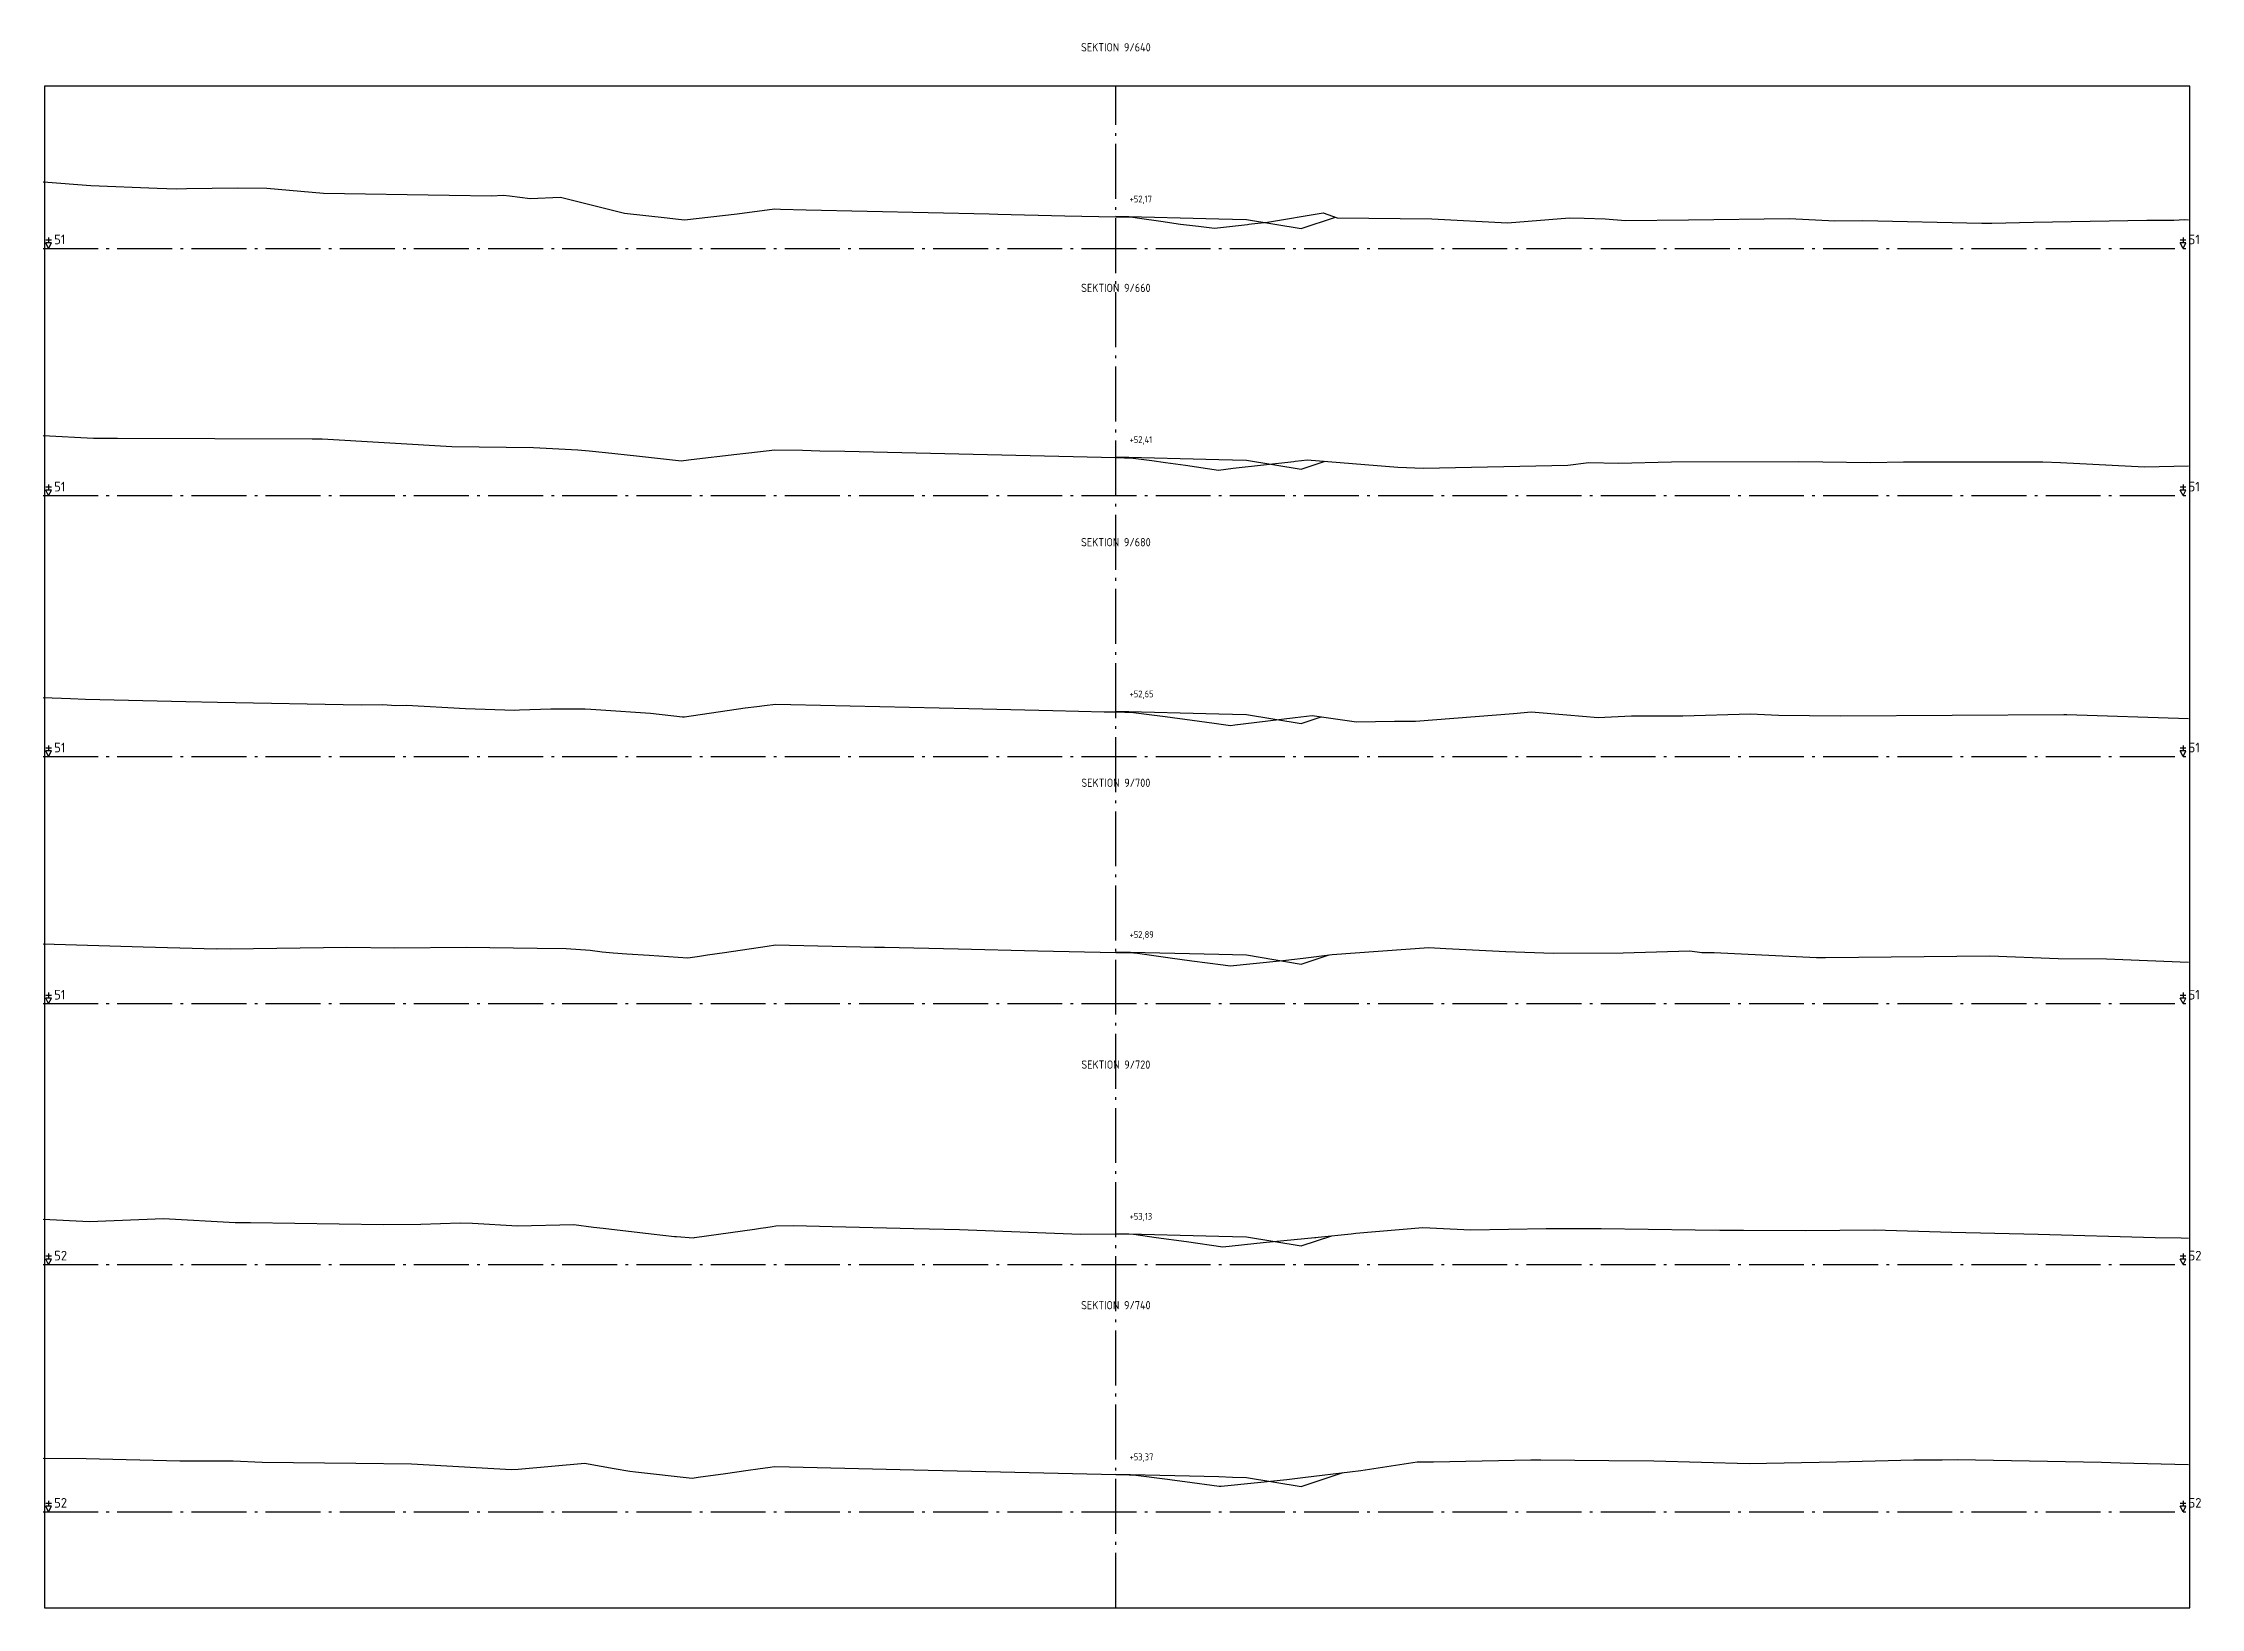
# Model space of a CAD drawing. Header units: metres. Extents: x 164066 to 165347, y 6228109 to 6230364.
# Drawn here: x 164409.5 to 164488.1, y 6229784.2 to 6229841.1 of the extents above; entities that cross this region are included whole.
import ezdxf
from ezdxf.enums import TextEntityAlignment as Align

# ---------------------------------------------------------------- set-up
doc = ezdxf.new("R2010")
doc.units = ezdxf.units.M
doc.header["$LTSCALE"] = 0.1
doc.linetypes.add('CENTRUMLINJE', pattern=[27, 20, -3, 1, -3])
for name, color, linetype in [('M-000', 7, 'Continuous'), ('M-372A', 3, 'Continuous'), ('M-374C', 6, 'Continuous'), ('M-378A', 7, 'CENTRUMLINJE'), ('M-378AT', 4, 'Continuous'), ('M-378B', 4, 'CENTRUMLINJE'), ('M-378BT', 4, 'Continuous'), ('T19202X', 4, 'Continuous')]:
    doc.layers.add(name, color=color, linetype=linetype)
doc.styles.add('ISO35', font='ISO3098', dxfattribs={"height": 3.5})
doc.styles.add('P_ISO_25', font='ISO', dxfattribs={"height": 2.5})
doc.styles.add('P_ISO_30', font='ISO', dxfattribs={"height": 3})

msp = doc.modelspace()

# ---------------------------------------------------------------- texts
at = {"layer": 'M-378AT', "style": 'ISO35'}
for s, p in [('51', (164409.934, 6229833.804)), ('51', (164487.634, 6229833.804)), ('51', (164409.934, 6229824.804)), ('51', (164487.634, 6229824.804)), ('51', (164409.934, 6229815.304)), ('51', (164487.634, 6229815.304)), ('51', (164409.934, 6229806.304)), ('51', (164487.634, 6229806.304)), ('52', (164409.934, 6229796.804)), ('52', (164487.634, 6229796.804)), ('52', (164409.934, 6229787.804)), ('52', (164487.634, 6229787.804))]:
    msp.add_text(s, height=0.35, dxfattribs=at).set_placement(p)
at = {"layer": 'M-378BT', "style": 'P_ISO_30'}
for s, p in [('SEKTION 9/640', (164448.584, 6229840.825)), ('SEKTION 9/660', (164448.584, 6229832.065)), ('SEKTION 9/680', (164448.584, 6229822.805)), ('SEKTION 9/700', (164448.584, 6229814.045)), ('SEKTION 9/720', (164448.584, 6229803.785)), ('SEKTION 9/740', (164448.584, 6229795.025))]:
    msp.add_text(s, height=0.3, dxfattribs=at).set_placement(p, align=Align.CENTER)
at = {"layer": 'M-378BT', "style": 'P_ISO_25'}
for s, p in [('+52,17', (164449.084, 6229835.325)), ('+52,41', (164449.084, 6229826.565)), ('+52,65', (164449.084, 6229817.305)), ('+52,89', (164449.084, 6229808.545)), ('+53,13', (164449.084, 6229798.285)), ('+53,37', (164449.084, 6229789.525))]:
    msp.add_text(s, height=0.25, dxfattribs=at).set_placement(p)

# ---------------------------------------------------------------- linework, layer by layer
at = {"layer": 'M-000'}
msp.add_lwpolyline([(164409.584, 6229784.154), (164487.684, 6229784.154), (164487.684, 6229839.554), (164409.584, 6229839.554), (164409.584, 6229784.154)], dxfattribs=at)
at = {"layer": 'M-372A', "color": 3, "linetype": 'Continuous'}
for points in [[(164409.534, 6229836.076), (164409.548, 6229836.076), (164411.271, 6229835.945), (164413.686, 6229835.844), (164414.385, 6229835.818), (164414.755, 6229835.829), (164416.617, 6229835.863), (164417.682, 6229835.85), (164419.734, 6229835.667), (164424.312, 6229835.587), (164425.852, 6229835.564), (164426.282, 6229835.587), (164426.515, 6229835.569), (164427.268, 6229835.467), (164428.372, 6229835.517), (164429.673, 6229835.19), (164430.7, 6229834.932), (164432.249, 6229834.762), (164432.558, 6229834.728), (164432.879, 6229834.692), (164434.799, 6229834.916), (164436.161, 6229835.089), (164436.162, 6229835.089), (164436.379, 6229835.084), (164437.311, 6229835.062), (164443.967, 6229834.906), (164444.291, 6229834.898), (164446.722, 6229834.844), (164448.584, 6229834.802), (164449.206, 6229834.788), (164449.443, 6229834.754), (164450.225, 6229834.642), (164450.942, 6229834.54), (164451.597, 6229834.459), (164452.174, 6229834.387), (164453.373, 6229834.523), (164453.425, 6229834.529), (164453.527, 6229834.541), (164454.107, 6229834.607), (164456.125, 6229834.942), (164456.643, 6229834.763), (164460.088, 6229834.734), (164462.836, 6229834.578), (164465.093, 6229834.762), (164465.637, 6229834.756), (164466.392, 6229834.734), (164467.141, 6229834.665), (164469.434, 6229834.698), (164473.113, 6229834.736), (164474.753, 6229834.662), (164475.773, 6229834.672), (164480.109, 6229834.569), (164480.467, 6229834.575), (164481.986, 6229834.609), (164486.112, 6229834.686), (164487.104, 6229834.681), (164487.484, 6229834.703), (164487.634, 6229834.695)], [(164409.534, 6229826.84), (164411.363, 6229826.744), (164412.236, 6229826.746), (164419.331, 6229826.72), (164419.563, 6229826.718), (164419.68, 6229826.714), (164419.693, 6229826.715), (164424.412, 6229826.439), (164427.386, 6229826.398), (164428.998, 6229826.314), (164429.416, 6229826.286), (164430.003, 6229826.222), (164431.131, 6229826.098), (164432.778, 6229825.917), (164432.843, 6229825.927), (164433.13, 6229825.97), (164434.79, 6229826.163), (164435.226, 6229826.213), (164436.167, 6229826.323), (164437.172, 6229826.3), (164437.812, 6229826.286), (164438.714, 6229826.265), (164448.584, 6229826.033), (164449.211, 6229826.018), (164449.888, 6229825.929), (164450.392, 6229825.857), (164451.114, 6229825.754), (164452.316, 6229825.582), (164452.852, 6229825.647), (164452.853, 6229825.647), (164455.067, 6229825.899), (164455.106, 6229825.903), (164455.338, 6229825.929), (164455.548, 6229825.953), (164458.849, 6229825.693), (164459.789, 6229825.652), (164465.039, 6229825.763), (164465.803, 6229825.851), (164466.882, 6229825.836), (164468.813, 6229825.876), (164473.448, 6229825.892), (164476.057, 6229825.852), (164477.255, 6229825.877), (164481.847, 6229825.884), (164482.33, 6229825.878), (164482.968, 6229825.856), (164486.027, 6229825.695), (164487.634, 6229825.74)], [(164409.534, 6229817.3), (164410.528, 6229817.262), (164411.08, 6229817.234), (164414.732, 6229817.154), (164415.875, 6229817.135), (164421.105, 6229817.038), (164421.903, 6229817.045), (164422.375, 6229817.014), (164422.761, 6229817.024), (164424.911, 6229816.906), (164426.698, 6229816.841), (164426.872, 6229816.849), (164428.01, 6229816.882), (164429.261, 6229816.888), (164429.477, 6229816.874), (164429.838, 6229816.85), (164431.641, 6229816.73), (164432.813, 6229816.601), (164432.879, 6229816.594), (164435.092, 6229816.925), (164435.514, 6229816.974), (164435.796, 6229817.007), (164436.192, 6229817.052), (164436.748, 6229817.04), (164443.229, 6229816.895), (164446.289, 6229816.827), (164448.154, 6229816.783), (164448.584, 6229816.773), (164449.222, 6229816.758), (164449.793, 6229816.682), (164450.38, 6229816.604), (164451.356, 6229816.475), (164452.167, 6229816.368), (164452.754, 6229816.284), (164452.91, 6229816.303), (164453.622, 6229816.389), (164455.116, 6229816.57), (164455.736, 6229816.641), (164457.348, 6229816.414), (164458.725, 6229816.433), (164459.495, 6229816.435), (164463.057, 6229816.722), (164463.699, 6229816.778), (164464.996, 6229816.668), (164466.147, 6229816.577), (164467.359, 6229816.631), (164469.227, 6229816.636), (164471.685, 6229816.711), (164472.704, 6229816.662), (164474.961, 6229816.639), (164483.09, 6229816.679), (164483.14, 6229816.677), (164483.203, 6229816.677), (164487.634, 6229816.539)], [(164409.534, 6229808.333), (164413.169, 6229808.223), (164415.846, 6229808.146), (164415.897, 6229808.159), (164416.345, 6229808.149), (164420.585, 6229808.21), (164422.327, 6229808.181), (164424.936, 6229808.21), (164427.519, 6229808.177), (164428.569, 6229808.16), (164429.445, 6229808.095), (164429.884, 6229808.046), (164430.29, 6229808.001), (164430.779, 6229807.969), (164431.596, 6229807.916), (164433.005, 6229807.825), (164433.427, 6229807.884), (164433.721, 6229807.926), (164434.342, 6229808.019), (164435.885, 6229808.25), (164436.195, 6229808.297), (164439.797, 6229808.213), (164440.164, 6229808.205), (164442.847, 6229808.146), (164445.743, 6229808.082), (164448.584, 6229808.02), (164449.244, 6229808.006), (164449.287, 6229808), (164450.564, 6229807.822), (164451.35, 6229807.718), (164452.485, 6229807.568), (164452.745, 6229807.533), (164454.538, 6229807.713), (164454.768, 6229807.736), (164454.79, 6229807.739), (164454.974, 6229807.761), (164455.407, 6229807.814), (164456.459, 6229807.942), (164459.979, 6229808.198), (164460.591, 6229808.158), (164462.779, 6229808.058), (164464.518, 6229807.99), (164467.053, 6229807.998), (164469.484, 6229808.071), (164469.913, 6229808.014), (164470.369, 6229808.011), (164474.092, 6229807.838), (164474.292, 6229807.829), (164474.329, 6229807.828), (164474.412, 6229807.83), (164480.404, 6229807.899), (164482.89, 6229807.8), (164484.646, 6229807.79), (164487.634, 6229807.67)], [(164409.534, 6229798.302), (164411.221, 6229798.221), (164413.918, 6229798.335), (164416.529, 6229798.191), (164416.632, 6229798.188), (164417.079, 6229798.184), (164421.925, 6229798.109), (164423.279, 6229798.13), (164424.711, 6229798.178), (164425.16, 6229798.166), (164426.807, 6229798.062), (164428.847, 6229798.107), (164429.563, 6229798.013), (164429.916, 6229797.973), (164431.662, 6229797.777), (164432.514, 6229797.681), (164432.59, 6229797.672), (164433.207, 6229797.632), (164433.248, 6229797.638), (164435.429, 6229797.946), (164435.643, 6229797.976), (164435.844, 6229798.006), (164436.077, 6229798.041), (164436.202, 6229798.06), (164436.862, 6229798.07), (164438.252, 6229798.039), (164441.231, 6229797.969), (164442.897, 6229797.934), (164447.303, 6229797.766), (164448.584, 6229797.769), (164448.737, 6229797.769), (164449.226, 6229797.758), (164449.242, 6229797.756), (164450.05, 6229797.643), (164451.153, 6229797.49), (164452.482, 6229797.305), (164453.941, 6229797.452), (164455.824, 6229797.64), (164455.865, 6229797.644), (164455.954, 6229797.653), (164457.155, 6229797.774), (164457.314, 6229797.793), (164459.757, 6229798.006), (164461.503, 6229797.92), (164464.25, 6229797.972), (164466.249, 6229797.971), (164469.667, 6229797.914), (164470.576, 6229797.905), (164471.428, 6229797.906), (164473.682, 6229797.898), (164476.197, 6229797.923), (164479.005, 6229797.828), (164482.155, 6229797.758), (164486.415, 6229797.643), (164487.359, 6229797.624), (164487.634, 6229797.616)], [(164409.534, 6229789.603), (164411.095, 6229789.592), (164414.511, 6229789.505), (164416.452, 6229789.502), (164417.508, 6229789.463), (164420.917, 6229789.428), (164422.941, 6229789.402), (164426.584, 6229789.187), (164426.822, 6229789.205), (164429.249, 6229789.418), (164429.372, 6229789.396), (164430.317, 6229789.232), (164430.897, 6229789.13), (164431.097, 6229789.108), (164433.157, 6229788.874), (164433.381, 6229788.907), (164434.37, 6229789.049), (164435.203, 6229789.166), (164435.552, 6229789.216), (164435.999, 6229789.279), (164436.162, 6229789.302), (164436.708, 6229789.289), (164441.233, 6229789.184), (164448.584, 6229789.009), (164449.074, 6229788.997), (164449.214, 6229788.994), (164450.464, 6229788.842), (164450.631, 6229788.821), (164451.09, 6229788.758), (164452.343, 6229788.583), (164452.422, 6229788.591), (164453.742, 6229788.724), (164454.814, 6229788.831), (164455.483, 6229788.912), (164457.096, 6229789.107), (164457.502, 6229789.156), (164459.553, 6229789.477), (164460.152, 6229789.477), (164463.691, 6229789.543), (164463.853, 6229789.542), (164464.056, 6229789.546), (164466.534, 6229789.523), (164468.171, 6229789.502), (164471.644, 6229789.41), (164474.819, 6229789.467), (164477.635, 6229789.54), (164478.661, 6229789.544), (164479.22, 6229789.554), (164484.467, 6229789.461), (164485.144, 6229789.431), (164487.634, 6229789.369)]]:
    msp.add_lwpolyline(points, dxfattribs=at)
at = {"layer": 'M-374C', "color": 6, "linetype": 'Continuous'}
for points in [[(164448.579, 6229834.825), (164448.58, 6229834.824), (164448.581, 6229834.825), (164448.582, 6229834.825), (164448.583, 6229834.825), (164448.584, 6229834.825), (164452.334, 6229834.731), (164452.834, 6229834.718), (164453.334, 6229834.706), (164455.334, 6229834.372), (164456.578, 6229834.786)], [(164448.579, 6229826.065), (164448.58, 6229826.064), (164448.581, 6229826.065), (164448.582, 6229826.065), (164448.583, 6229826.065), (164448.584, 6229826.065), (164452.334, 6229825.971), (164452.834, 6229825.958), (164453.334, 6229825.946), (164455.334, 6229825.612), (164456.204, 6229825.902)], [(164448.579, 6229816.805), (164448.58, 6229816.804), (164448.581, 6229816.805), (164448.582, 6229816.805), (164448.583, 6229816.805), (164448.584, 6229816.805), (164452.334, 6229816.711), (164452.834, 6229816.698), (164453.334, 6229816.686), (164455.334, 6229816.352), (164456.064, 6229816.595)], [(164448.579, 6229808.045), (164448.58, 6229808.044), (164448.581, 6229808.045), (164448.582, 6229808.045), (164448.583, 6229808.045), (164448.584, 6229808.045), (164452.334, 6229807.951), (164452.834, 6229807.938), (164453.334, 6229807.926), (164455.334, 6229807.592), (164456.345, 6229807.928)], [(164448.579, 6229797.785), (164448.58, 6229797.784), (164448.581, 6229797.785), (164448.582, 6229797.785), (164448.583, 6229797.785), (164448.584, 6229797.785), (164452.334, 6229797.691), (164452.834, 6229797.678), (164453.334, 6229797.666), (164455.334, 6229797.332), (164456.449, 6229797.703)], [(164448.579, 6229789.025), (164448.58, 6229789.024), (164448.581, 6229789.025), (164448.582, 6229789.025), (164448.583, 6229789.025), (164448.584, 6229789.025), (164452.334, 6229788.931), (164452.834, 6229788.918), (164453.334, 6229788.906), (164455.334, 6229788.572), (164456.854, 6229789.078)]]:
    msp.add_lwpolyline(points, dxfattribs=at)
at = {"layer": 'M-378A'}
for p, q in [((164409.534, 6229833.654), (164487.634, 6229833.654)), ((164409.534, 6229824.654), (164487.634, 6229824.654)), ((164409.534, 6229815.154), (164487.634, 6229815.154)), ((164409.534, 6229806.154), (164487.634, 6229806.154)), ((164409.534, 6229796.654), (164487.634, 6229796.654)), ((164409.534, 6229787.654), (164487.634, 6229787.654))]:
    msp.add_line(p, q, dxfattribs=at)
at = {"layer": 'M-378AT'}
for p, q in [((164409.834, 6229833.954), (164409.634, 6229833.954)), ((164409.734, 6229834.054), (164409.734, 6229833.854)), ((164487.534, 6229833.954), (164487.334, 6229833.954)), ((164487.434, 6229834.054), (164487.434, 6229833.854)), ((164409.734, 6229833.654), (164409.634, 6229833.854)), ((164409.834, 6229833.854), (164409.634, 6229833.854)), ((164409.734, 6229833.654), (164409.834, 6229833.854)), ((164487.434, 6229833.654), (164487.334, 6229833.854)), ((164487.534, 6229833.854), (164487.334, 6229833.854)), ((164487.434, 6229833.654), (164487.534, 6229833.854)), ((164409.834, 6229824.954), (164409.634, 6229824.954)), ((164409.734, 6229824.654), (164409.634, 6229824.854)), ((164409.834, 6229824.854), (164409.634, 6229824.854)), ((164409.734, 6229825.054), (164409.734, 6229824.854)), ((164409.734, 6229824.654), (164409.834, 6229824.854)), ((164487.534, 6229824.954), (164487.334, 6229824.954)), ((164487.434, 6229824.654), (164487.334, 6229824.854)), ((164487.534, 6229824.854), (164487.334, 6229824.854)), ((164487.434, 6229825.054), (164487.434, 6229824.854)), ((164487.434, 6229824.654), (164487.534, 6229824.854)), ((164409.834, 6229815.454), (164409.634, 6229815.454)), ((164409.734, 6229815.154), (164409.634, 6229815.354)), ((164409.834, 6229815.354), (164409.634, 6229815.354)), ((164409.734, 6229815.554), (164409.734, 6229815.354)), ((164409.734, 6229815.154), (164409.834, 6229815.354)), ((164487.534, 6229815.454), (164487.334, 6229815.454)), ((164487.434, 6229815.154), (164487.334, 6229815.354)), ((164487.534, 6229815.354), (164487.334, 6229815.354)), ((164487.434, 6229815.554), (164487.434, 6229815.354)), ((164487.434, 6229815.154), (164487.534, 6229815.354)), ((164409.834, 6229806.454), (164409.634, 6229806.454)), ((164409.734, 6229806.554), (164409.734, 6229806.354)), ((164487.534, 6229806.454), (164487.334, 6229806.454)), ((164487.434, 6229806.554), (164487.434, 6229806.354)), ((164409.734, 6229806.154), (164409.634, 6229806.354)), ((164409.834, 6229806.354), (164409.634, 6229806.354)), ((164409.734, 6229806.154), (164409.834, 6229806.354)), ((164487.434, 6229806.154), (164487.334, 6229806.354)), ((164487.534, 6229806.354), (164487.334, 6229806.354)), ((164487.434, 6229806.154), (164487.534, 6229806.354)), ((164409.734, 6229797.054), (164409.734, 6229796.854)), ((164487.434, 6229797.054), (164487.434, 6229796.854)), ((164409.834, 6229796.954), (164409.634, 6229796.954)), ((164409.734, 6229796.654), (164409.634, 6229796.854)), ((164409.834, 6229796.854), (164409.634, 6229796.854)), ((164409.734, 6229796.654), (164409.834, 6229796.854)), ((164487.534, 6229796.954), (164487.334, 6229796.954)), ((164487.434, 6229796.654), (164487.334, 6229796.854)), ((164487.534, 6229796.854), (164487.334, 6229796.854)), ((164487.434, 6229796.654), (164487.534, 6229796.854)), ((164409.834, 6229787.954), (164409.634, 6229787.954)), ((164409.734, 6229787.654), (164409.634, 6229787.854)), ((164409.834, 6229787.854), (164409.634, 6229787.854)), ((164409.734, 6229788.054), (164409.734, 6229787.854)), ((164409.734, 6229787.654), (164409.834, 6229787.854)), ((164487.534, 6229787.954), (164487.334, 6229787.954)), ((164487.434, 6229787.654), (164487.334, 6229787.854)), ((164487.534, 6229787.854), (164487.334, 6229787.854)), ((164487.434, 6229788.054), (164487.434, 6229787.854)), ((164487.434, 6229787.654), (164487.534, 6229787.854))]:
    msp.add_line(p, q, dxfattribs=at)
at = {"layer": 'M-378B', "linetype": 'CENTRUMLINJE'}
msp.add_line((164448.584, 6229784.154), (164448.584, 6229839.554), dxfattribs=at)
at = {"layer": 'T19202X'}
for centre in [(164448.584, 6229833.654), (164448.584, 6229824.654), (164448.584, 6229815.654), (164448.584, 6229806.654), (164448.584, 6229796.654), (164448.584, 6229787.654)]:
    msp.add_circle(centre, 0.001, dxfattribs=at)

msp.set_redraw_order([(e.dxf.handle, doc.entitydb.next_handle()) for e in msp.query("TEXT MTEXT ATTDEF DIMENSION ARC_DIMENSION")])  # texts and dimensions are drawn at this point

doc.saveas('drawing.dxf')
